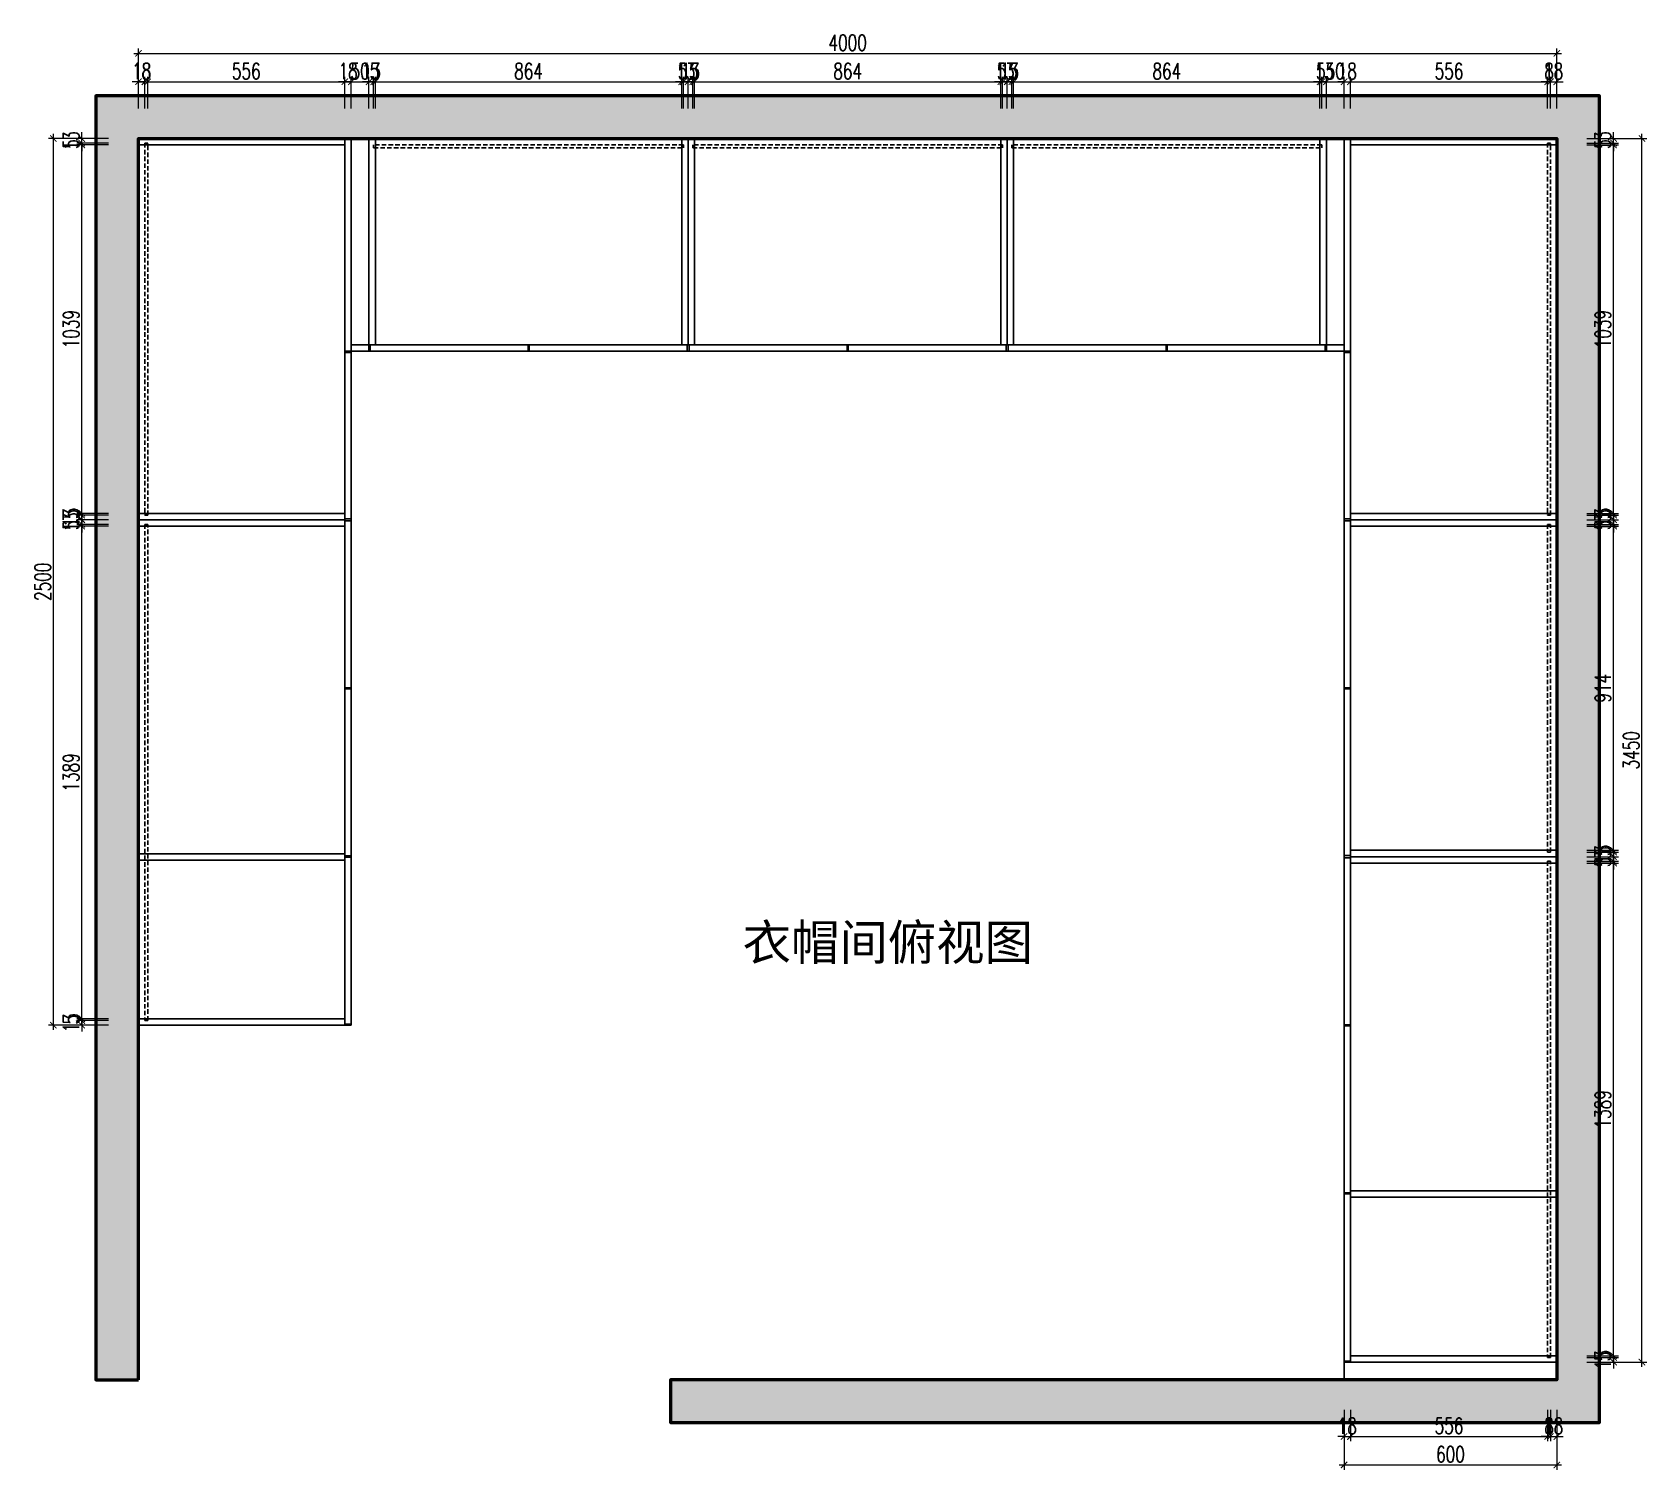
# Model space of a CAD drawing. Header units: millimetres. Extents: x 42182 to 46736, y -28704 to -24650.
import ezdxf

# ---------------------------------------------------------------- set-up
doc = ezdxf.new("R2010")
doc.units = ezdxf.units.MM
doc.header["$LTSCALE"] = 2
doc.linetypes.add('HIDDEN', pattern=[9.525, 6.35, -3.175])
for name, color, linetype in [('0-标注', 7, 'Continuous'), ('Layer_CabinetDashed', 8, 'HIDDEN'), ('Layer_Structure', 7, 'Continuous'), ('分区线', 6, 'Continuous'), ('墙体填充', 8, 'Continuous'), ('文字', 255, 'Continuous'), ('柜体', 7, 'Continuous'), ('柜体结构', 7, 'Continuous'), ('门板图层', 1, 'Continuous')]:
    doc.layers.add(name, color=color, linetype=linetype)
doc.layers.add('墙体', color=3, linetype='Continuous', lineweight=53)
doc.styles.add('DIMTEXT', font='simplex.shx', dxfattribs={"width": 0.7, "bigfont": 'gbcbig.shx'})
doc.styles.get("Standard").update_dxf_attribs({"font": 'arial.ttf'})
doc.dimstyles.new('雷神标注', dxfattribs={"dimscale": 15, "dimtxt": 3, "dimasz": 1.2, "dimexe": 0.9, "dimexo": 1, "dimgap": 0.5, "dimtad": 1, "dimdec": 0, "dimzin": 13, "dimdsep": 46, "dimtxsty": 'DIMTEXT', "dimblk1": 'ARCHTICK', "dimblk2": 'ARCHTICK', "dimsah": 1, "dimcen": 2, "dimdle": 0.9, "dimclrd": 1, "dimclre": 1, "dimclrt": 1, "dimadec": 1, "dimazin": 0, "dimtfac": 1, "dimtdec": 0, "dimtix": 1, "dimtmove": 1, "dimatfit": 3, "dimfxl": 5, "dimfxlon": 1, "dimtolj": 1, "dimtzin": 13, "dimlwd": 5, "dimlwe": 5, "dimarcsym": 0})

msp = doc.modelspace()

# ---------------------------------------------------------------- texts
at = {"layer": '文字', "color": 2, "insert": (44186, -27166.5), "char_height": 100, "width": 1100, "attachment_point": 1}
msp.add_mtext('衣帽间俯视图', dxfattribs=at)

# ---------------------------------------------------------------- blocks, each defined once
blk = doc.blocks.new('_ARCHTICK')
at = {"color": 0, "linetype": 'ByBlock', "const_width": 0.15}
blk.add_lwpolyline([(-0.5, -0.5), (0.5, 0.5)], dxfattribs=at)
blk = doc.blocks.new('*D1')
at = {"layer": '0-标注', "color": 1, "lineweight": 5, "transparency": 16777216}
for p, q in [((45882, -28535), (45882, -28623.5)), ((45900, -28535), (45900, -28623.5)), ((45882, -28610), (45864, -28610)), ((45882, -28610), (45900, -28610)), ((45900, -28610), (45918, -28610))]:
    blk.add_line(p, q, dxfattribs=at)
at = {"layer": 'Defpoints', "color": 0, "transparency": 16777216}
for p in [(45882, -28450), (45900, -28450), (45900, -28610)]:
    blk.add_point(p, dxfattribs=at)
at = {"layer": '0-标注', "color": 1, "lineweight": 5, "transparency": 16777216, "xscale": 17.99999999999999, "yscale": 17.99999999999999, "zscale": 17.99999999999999}
blk.add_blockref('_ARCHTICK', (45882, -28610), dxfattribs=at)
at = {"layer": '0-标注', "color": 1, "lineweight": 5, "transparency": 16777216, "xscale": 17.99999999999999, "yscale": 17.99999999999999, "zscale": 17.99999999999999, "rotation": 180}
blk.add_blockref('_ARCHTICK', (45900, -28610), dxfattribs=at)
at = {"layer": '0-标注', "color": 1, "transparency": 16777216, "insert": (45891, -28580), "char_height": 45, "attachment_point": 5, "style": 'DIMTEXT'}
blk.add_mtext('\\A1;18', dxfattribs=at)
blk = doc.blocks.new('*D2')
at = {"layer": '0-标注', "color": 1, "lineweight": 5, "transparency": 16777216}
for p, q in [((45900, -28535), (45900, -28623.5)), ((46456, -28535), (46456, -28623.5)), ((45886.5, -28610), (46469.5, -28610))]:
    blk.add_line(p, q, dxfattribs=at)
at = {"layer": 'Defpoints', "color": 0, "transparency": 16777216}
for p in [(45900, -28450), (46456, -28450), (46456, -28610)]:
    blk.add_point(p, dxfattribs=at)
at = {"layer": '0-标注', "color": 1, "lineweight": 5, "transparency": 16777216, "xscale": 17.99999999999999, "yscale": 17.99999999999999, "zscale": 17.99999999999999, "rotation": 180}
blk.add_blockref('_ARCHTICK', (45900, -28610), dxfattribs=at)
at = {"layer": '0-标注', "color": 1, "lineweight": 5, "transparency": 16777216, "xscale": 17.99999999999999, "yscale": 17.99999999999999, "zscale": 17.99999999999999}
blk.add_blockref('_ARCHTICK', (46456, -28610), dxfattribs=at)
at = {"layer": '0-标注', "color": 1, "transparency": 16777216, "insert": (46178, -28580), "char_height": 45, "attachment_point": 5, "style": 'DIMTEXT'}
blk.add_mtext('\\A1;556', dxfattribs=at)
blk = doc.blocks.new('*D3')
at = {"layer": '0-标注', "color": 1, "lineweight": 5, "transparency": 16777216}
for p, q in [((46456, -28535), (46456, -28623.5)), ((46464, -28535), (46464, -28623.5)), ((46456, -28610), (46438, -28610)), ((46456, -28610), (46464, -28610)), ((46464, -28610), (46482, -28610))]:
    blk.add_line(p, q, dxfattribs=at)
at = {"layer": 'Defpoints', "color": 0, "transparency": 16777216}
for p in [(46456, -28450), (46464, -28450), (46464, -28610)]:
    blk.add_point(p, dxfattribs=at)
at = {"layer": '0-标注', "color": 1, "lineweight": 5, "transparency": 16777216, "xscale": 17.99999999999999, "yscale": 17.99999999999999, "zscale": 17.99999999999999}
blk.add_blockref('_ARCHTICK', (46456, -28610), dxfattribs=at)
at = {"layer": '0-标注', "color": 1, "lineweight": 5, "transparency": 16777216, "xscale": 17.99999999999999, "yscale": 17.99999999999999, "zscale": 17.99999999999999, "rotation": 180}
blk.add_blockref('_ARCHTICK', (46464, -28610), dxfattribs=at)
at = {"layer": '0-标注', "color": 1, "transparency": 16777216, "insert": (46460, -28580), "char_height": 45, "attachment_point": 5, "style": 'DIMTEXT'}
blk.add_mtext('\\A1;8', dxfattribs=at)
blk = doc.blocks.new('*D4')
at = {"layer": '0-标注', "color": 1, "lineweight": 5, "transparency": 16777216}
for p, q in [((46464, -28535), (46464, -28623.5)), ((46482, -28535), (46482, -28623.5)), ((46464, -28610), (46446, -28610)), ((46464, -28610), (46482, -28610)), ((46482, -28610), (46500, -28610))]:
    blk.add_line(p, q, dxfattribs=at)
at = {"layer": 'Defpoints', "color": 0, "transparency": 16777216}
for p in [(46464, -28450), (46482, -28450), (46482, -28610)]:
    blk.add_point(p, dxfattribs=at)
at = {"layer": '0-标注', "color": 1, "lineweight": 5, "transparency": 16777216, "xscale": 17.99999999999999, "yscale": 17.99999999999999, "zscale": 17.99999999999999}
blk.add_blockref('_ARCHTICK', (46464, -28610), dxfattribs=at)
at = {"layer": '0-标注', "color": 1, "lineweight": 5, "transparency": 16777216, "xscale": 17.99999999999999, "yscale": 17.99999999999999, "zscale": 17.99999999999999, "rotation": 180}
blk.add_blockref('_ARCHTICK', (46482, -28610), dxfattribs=at)
at = {"layer": '0-标注', "color": 1, "transparency": 16777216, "insert": (46473, -28580), "char_height": 45, "attachment_point": 5, "style": 'DIMTEXT'}
blk.add_mtext('\\A1;18', dxfattribs=at)
blk = doc.blocks.new('*D5')
at = {"layer": '0-标注', "color": 1, "lineweight": 5, "transparency": 16777216}
for p, q in [((45882, -28615), (45882, -28703.5)), ((46482, -28615), (46482, -28703.5)), ((45868.5, -28690), (46495.5, -28690))]:
    blk.add_line(p, q, dxfattribs=at)
at = {"layer": 'Defpoints', "color": 0, "transparency": 16777216}
for p in [(45882, -28450), (46482, -28450), (46482, -28690)]:
    blk.add_point(p, dxfattribs=at)
at = {"layer": '0-标注', "color": 1, "lineweight": 5, "transparency": 16777216, "xscale": 17.99999999999999, "yscale": 17.99999999999999, "zscale": 17.99999999999999, "rotation": 180}
blk.add_blockref('_ARCHTICK', (45882, -28690), dxfattribs=at)
at = {"layer": '0-标注', "color": 1, "lineweight": 5, "transparency": 16777216, "xscale": 17.99999999999999, "yscale": 17.99999999999999, "zscale": 17.99999999999999}
blk.add_blockref('_ARCHTICK', (46482, -28690), dxfattribs=at)
at = {"layer": '0-标注', "color": 1, "transparency": 16777216, "insert": (46182, -28660), "char_height": 45, "attachment_point": 5, "style": 'DIMTEXT'}
blk.add_mtext('\\A1;600', dxfattribs=at)
blk = doc.blocks.new('*D6')
at = {"layer": '0-标注', "color": 1, "lineweight": 5, "transparency": 16777216}
for p, q in [((42397, -27437), (42308.5, -27437)), ((42397, -27450), (42308.5, -27450)), ((42322, -27437), (42322, -27419)), ((42322, -27450), (42322, -27437)), ((42322, -27450), (42322, -27468))]:
    blk.add_line(p, q, dxfattribs=at)
at = {"layer": 'Defpoints', "color": 0, "transparency": 16777216}
for p in [(42322, -27437), (42482, -27437), (42482, -27450)]:
    blk.add_point(p, dxfattribs=at)
at = {"layer": '0-标注', "color": 1, "lineweight": 5, "transparency": 16777216, "xscale": 17.99999999999999, "yscale": 17.99999999999999, "zscale": 17.99999999999999}
for p, rotation in [((42322, -27437), 270), ((42322, -27450), 90)]:
    blk.add_blockref('_ARCHTICK', p, dxfattribs=dict(at, rotation=rotation))
at = {"layer": '0-标注', "color": 1, "transparency": 16777216, "insert": (42292, -27443.5), "char_height": 45, "attachment_point": 5, "rotation": 90, "style": 'DIMTEXT'}
blk.add_mtext('\\A1;13', dxfattribs=at)
blk = doc.blocks.new('*D7')
at = {"layer": '0-标注', "color": 1, "lineweight": 5, "transparency": 16777216}
for p, q in [((42397, -27432), (42308.5, -27432)), ((42397, -27437), (42308.5, -27437)), ((42322, -27432), (42322, -27414)), ((42322, -27437), (42322, -27432)), ((42322, -27437), (42322, -27455))]:
    blk.add_line(p, q, dxfattribs=at)
at = {"layer": 'Defpoints', "color": 0, "transparency": 16777216}
for p in [(42322, -27432), (42482, -27432), (42482, -27437)]:
    blk.add_point(p, dxfattribs=at)
at = {"layer": '0-标注', "color": 1, "lineweight": 5, "transparency": 16777216, "xscale": 17.99999999999999, "yscale": 17.99999999999999, "zscale": 17.99999999999999}
for p, rotation in [((42322, -27432), 270), ((42322, -27437), 90)]:
    blk.add_blockref('_ARCHTICK', p, dxfattribs=dict(at, rotation=rotation))
at = {"layer": '0-标注', "color": 1, "transparency": 16777216, "insert": (42292, -27434.5), "char_height": 45, "attachment_point": 5, "rotation": 90, "style": 'DIMTEXT'}
blk.add_mtext('\\A1;5', dxfattribs=at)
blk = doc.blocks.new('*D8')
at = {"layer": '0-标注', "color": 1, "lineweight": 5, "transparency": 16777216}
for p, q in [((42397, -26043), (42308.5, -26043)), ((42322, -27445.5), (42322, -26029.5)), ((42397, -27432), (42308.5, -27432))]:
    blk.add_line(p, q, dxfattribs=at)
at = {"layer": 'Defpoints', "color": 0, "transparency": 16777216}
for p in [(42322, -26043), (42482, -26043), (42482, -27432)]:
    blk.add_point(p, dxfattribs=at)
at = {"layer": '0-标注', "color": 1, "lineweight": 5, "transparency": 16777216, "xscale": 17.99999999999999, "yscale": 17.99999999999999, "zscale": 17.99999999999999}
for p, rotation in [((42322, -26043), 90), ((42322, -27432), 270)]:
    blk.add_blockref('_ARCHTICK', p, dxfattribs=dict(at, rotation=rotation))
at = {"layer": '0-标注', "color": 1, "transparency": 16777216, "insert": (42292, -26737.5), "char_height": 45, "attachment_point": 5, "rotation": 90, "style": 'DIMTEXT'}
blk.add_mtext('\\A1;1389', dxfattribs=at)
blk = doc.blocks.new('*D9')
at = {"layer": '0-标注', "color": 1, "lineweight": 5, "transparency": 16777216}
for p, q in [((42397, -26038), (42308.5, -26038)), ((42397, -26043), (42308.5, -26043)), ((42322, -26038), (42322, -26020)), ((42322, -26043), (42322, -26038)), ((42322, -26043), (42322, -26061))]:
    blk.add_line(p, q, dxfattribs=at)
at = {"layer": 'Defpoints', "color": 0, "transparency": 16777216}
for p in [(42322, -26038), (42482, -26038), (42482, -26043)]:
    blk.add_point(p, dxfattribs=at)
at = {"layer": '0-标注', "color": 1, "lineweight": 5, "transparency": 16777216, "xscale": 17.99999999999999, "yscale": 17.99999999999999, "zscale": 17.99999999999999}
for p, rotation in [((42322, -26038), 270), ((42322, -26043), 90)]:
    blk.add_blockref('_ARCHTICK', p, dxfattribs=dict(at, rotation=rotation))
at = {"layer": '0-标注', "color": 1, "transparency": 16777216, "insert": (42292, -26040.5), "char_height": 45, "attachment_point": 5, "rotation": 90, "style": 'DIMTEXT'}
blk.add_mtext('\\A1;5', dxfattribs=at)
blk = doc.blocks.new('*D10')
at = {"layer": '0-标注', "color": 1, "lineweight": 5, "transparency": 16777216}
for p, q in [((42397, -26025), (42308.5, -26025)), ((42397, -26038), (42308.5, -26038)), ((42322, -26025), (42322, -26007)), ((42322, -26038), (42322, -26025)), ((42322, -26038), (42322, -26056))]:
    blk.add_line(p, q, dxfattribs=at)
at = {"layer": 'Defpoints', "color": 0, "transparency": 16777216}
for p in [(42322, -26025), (42482, -26025), (42482, -26038)]:
    blk.add_point(p, dxfattribs=at)
at = {"layer": '0-标注', "color": 1, "lineweight": 5, "transparency": 16777216, "xscale": 17.99999999999999, "yscale": 17.99999999999999, "zscale": 17.99999999999999}
for p, rotation in [((42322, -26025), 270), ((42322, -26038), 90)]:
    blk.add_blockref('_ARCHTICK', p, dxfattribs=dict(at, rotation=rotation))
at = {"layer": '0-标注', "color": 1, "transparency": 16777216, "insert": (42292, -26031.5), "char_height": 45, "attachment_point": 5, "rotation": 90, "style": 'DIMTEXT'}
blk.add_mtext('\\A1;13', dxfattribs=at)
blk = doc.blocks.new('*D11')
at = {"layer": '0-标注', "color": 1, "lineweight": 5, "transparency": 16777216}
for p, q in [((42322, -26012), (42322, -25994)), ((42397, -26012), (42308.5, -26012)), ((42397, -26025), (42308.5, -26025)), ((42322, -26025), (42322, -26012)), ((42322, -26025), (42322, -26043))]:
    blk.add_line(p, q, dxfattribs=at)
at = {"layer": 'Defpoints', "color": 0, "transparency": 16777216}
for p in [(42322, -26012), (42482, -26012), (42482, -26025)]:
    blk.add_point(p, dxfattribs=at)
at = {"layer": '0-标注', "color": 1, "lineweight": 5, "transparency": 16777216, "xscale": 17.99999999999999, "yscale": 17.99999999999999, "zscale": 17.99999999999999}
for p, rotation in [((42322, -26012), 270), ((42322, -26025), 90)]:
    blk.add_blockref('_ARCHTICK', p, dxfattribs=dict(at, rotation=rotation))
at = {"layer": '0-标注', "color": 1, "transparency": 16777216, "insert": (42292, -26018.5), "char_height": 45, "attachment_point": 5, "rotation": 90, "style": 'DIMTEXT'}
blk.add_mtext('\\A1;13', dxfattribs=at)
blk = doc.blocks.new('*D12')
at = {"layer": '0-标注', "color": 1, "lineweight": 5, "transparency": 16777216}
for p, q in [((42322, -26007), (42322, -25989)), ((42397, -26007), (42308.5, -26007)), ((42397, -26012), (42308.5, -26012)), ((42322, -26012), (42322, -26007)), ((42322, -26012), (42322, -26030))]:
    blk.add_line(p, q, dxfattribs=at)
at = {"layer": 'Defpoints', "color": 0, "transparency": 16777216}
for p in [(42322, -26007), (42482, -26007), (42482, -26012)]:
    blk.add_point(p, dxfattribs=at)
at = {"layer": '0-标注', "color": 1, "lineweight": 5, "transparency": 16777216, "xscale": 17.99999999999999, "yscale": 17.99999999999999, "zscale": 17.99999999999999}
for p, rotation in [((42322, -26007), 270), ((42322, -26012), 90)]:
    blk.add_blockref('_ARCHTICK', p, dxfattribs=dict(at, rotation=rotation))
at = {"layer": '0-标注', "color": 1, "transparency": 16777216, "insert": (42292, -26009.5), "char_height": 45, "attachment_point": 5, "rotation": 90, "style": 'DIMTEXT'}
blk.add_mtext('\\A1;5', dxfattribs=at)
blk = doc.blocks.new('*D13')
at = {"layer": '0-标注', "color": 1, "lineweight": 5, "transparency": 16777216}
for p, q in [((42397, -24968), (42308.5, -24968)), ((42322, -26020.5), (42322, -24954.5)), ((42397, -26007), (42308.5, -26007))]:
    blk.add_line(p, q, dxfattribs=at)
at = {"layer": 'Defpoints', "color": 0, "transparency": 16777216}
for p in [(42322, -24968), (42482, -24968), (42482, -26007)]:
    blk.add_point(p, dxfattribs=at)
at = {"layer": '0-标注', "color": 1, "lineweight": 5, "transparency": 16777216, "xscale": 17.99999999999999, "yscale": 17.99999999999999, "zscale": 17.99999999999999}
for p, rotation in [((42322, -24968), 90), ((42322, -26007), 270)]:
    blk.add_blockref('_ARCHTICK', p, dxfattribs=dict(at, rotation=rotation))
at = {"layer": '0-标注', "color": 1, "transparency": 16777216, "insert": (42292, -25487.5), "char_height": 45, "attachment_point": 5, "rotation": 90, "style": 'DIMTEXT'}
blk.add_mtext('\\A1;1039', dxfattribs=at)
blk = doc.blocks.new('*D14')
at = {"layer": '0-标注', "color": 1, "lineweight": 5, "transparency": 16777216}
for p, q in [((42322, -24963), (42322, -24945)), ((42397, -24963), (42308.5, -24963)), ((42397, -24968), (42308.5, -24968)), ((42322, -24968), (42322, -24963)), ((42322, -24968), (42322, -24986))]:
    blk.add_line(p, q, dxfattribs=at)
at = {"layer": 'Defpoints', "color": 0, "transparency": 16777216}
for p in [(42322, -24963), (42482, -24963), (42482, -24968)]:
    blk.add_point(p, dxfattribs=at)
at = {"layer": '0-标注', "color": 1, "lineweight": 5, "transparency": 16777216, "xscale": 17.99999999999999, "yscale": 17.99999999999999, "zscale": 17.99999999999999}
for p, rotation in [((42322, -24963), 270), ((42322, -24968), 90)]:
    blk.add_blockref('_ARCHTICK', p, dxfattribs=dict(at, rotation=rotation))
at = {"layer": '0-标注', "color": 1, "transparency": 16777216, "insert": (42292, -24965.5), "char_height": 45, "attachment_point": 5, "rotation": 90, "style": 'DIMTEXT'}
blk.add_mtext('\\A1;5', dxfattribs=at)
blk = doc.blocks.new('*D15')
at = {"layer": '0-标注', "color": 1, "lineweight": 5, "transparency": 16777216}
for p, q in [((42397, -24950), (42308.5, -24950)), ((42322, -24950), (42322, -24932)), ((42322, -24963), (42322, -24950)), ((42397, -24963), (42308.5, -24963)), ((42322, -24963), (42322, -24981))]:
    blk.add_line(p, q, dxfattribs=at)
at = {"layer": 'Defpoints', "color": 0, "transparency": 16777216}
for p in [(42322, -24950), (42482, -24950), (42482, -24963)]:
    blk.add_point(p, dxfattribs=at)
at = {"layer": '0-标注', "color": 1, "lineweight": 5, "transparency": 16777216, "xscale": 17.99999999999999, "yscale": 17.99999999999999, "zscale": 17.99999999999999}
for p, rotation in [((42322, -24950), 270), ((42322, -24963), 90)]:
    blk.add_blockref('_ARCHTICK', p, dxfattribs=dict(at, rotation=rotation))
at = {"layer": '0-标注', "color": 1, "transparency": 16777216, "insert": (42292, -24956.5), "char_height": 45, "attachment_point": 5, "rotation": 90, "style": 'DIMTEXT'}
blk.add_mtext('\\A1;13', dxfattribs=at)
blk = doc.blocks.new('*D16')
at = {"layer": '0-标注', "color": 1, "lineweight": 5, "transparency": 16777216}
for p, q in [((42317, -24950), (42228.5, -24950)), ((42242, -27463.5), (42242, -24936.5)), ((42317, -27450), (42228.5, -27450))]:
    blk.add_line(p, q, dxfattribs=at)
at = {"layer": 'Defpoints', "color": 0, "transparency": 16777216}
for p in [(42242, -24950), (42482, -24950), (42482, -27450)]:
    blk.add_point(p, dxfattribs=at)
at = {"layer": '0-标注', "color": 1, "lineweight": 5, "transparency": 16777216, "xscale": 17.99999999999999, "yscale": 17.99999999999999, "zscale": 17.99999999999999}
for p, rotation in [((42242, -24950), 90), ((42242, -27450), 270)]:
    blk.add_blockref('_ARCHTICK', p, dxfattribs=dict(at, rotation=rotation))
at = {"layer": '0-标注', "color": 1, "transparency": 16777216, "insert": (42212, -26200), "char_height": 45, "attachment_point": 5, "rotation": 90, "style": 'DIMTEXT'}
blk.add_mtext('\\A1;2500', dxfattribs=at)
blk = doc.blocks.new('*D17')
at = {"layer": '0-标注', "color": 1, "lineweight": 5, "transparency": 16777216}
for p, q in [((42482, -24790), (42464, -24790)), ((42482, -24865), (42482, -24776.5)), ((42482, -24790), (42500, -24790)), ((42500, -24865), (42500, -24776.5)), ((42500, -24790), (42518, -24790))]:
    blk.add_line(p, q, dxfattribs=at)
at = {"layer": 'Defpoints', "color": 0, "transparency": 16777216}
for p in [(42500, -24790), (42482, -24950), (42500, -24950)]:
    blk.add_point(p, dxfattribs=at)
at = {"layer": '0-标注', "color": 1, "lineweight": 5, "transparency": 16777216, "xscale": 17.99999999999999, "yscale": 17.99999999999999, "zscale": 17.99999999999999}
blk.add_blockref('_ARCHTICK', (42482, -24790), dxfattribs=at)
at = {"layer": '0-标注', "color": 1, "lineweight": 5, "transparency": 16777216, "xscale": 17.99999999999999, "yscale": 17.99999999999999, "zscale": 17.99999999999999, "rotation": 180}
blk.add_blockref('_ARCHTICK', (42500, -24790), dxfattribs=at)
at = {"layer": '0-标注', "color": 1, "transparency": 16777216, "insert": (42491, -24760), "char_height": 45, "attachment_point": 5, "style": 'DIMTEXT'}
blk.add_mtext('\\A1;18', dxfattribs=at)
blk = doc.blocks.new('*D18')
at = {"layer": '0-标注', "color": 1, "lineweight": 5, "transparency": 16777216}
for p, q in [((42500, -24790), (42482, -24790)), ((42500, -24865), (42500, -24776.5)), ((42500, -24790), (42508, -24790)), ((42508, -24865), (42508, -24776.5)), ((42508, -24790), (42526, -24790))]:
    blk.add_line(p, q, dxfattribs=at)
at = {"layer": 'Defpoints', "color": 0, "transparency": 16777216}
for p in [(42508, -24790), (42500, -24950), (42508, -24950)]:
    blk.add_point(p, dxfattribs=at)
at = {"layer": '0-标注', "color": 1, "lineweight": 5, "transparency": 16777216, "xscale": 17.99999999999999, "yscale": 17.99999999999999, "zscale": 17.99999999999999}
blk.add_blockref('_ARCHTICK', (42500, -24790), dxfattribs=at)
at = {"layer": '0-标注', "color": 1, "lineweight": 5, "transparency": 16777216, "xscale": 17.99999999999999, "yscale": 17.99999999999999, "zscale": 17.99999999999999, "rotation": 180}
blk.add_blockref('_ARCHTICK', (42508, -24790), dxfattribs=at)
at = {"layer": '0-标注', "color": 1, "transparency": 16777216, "insert": (42504, -24760), "char_height": 45, "attachment_point": 5, "style": 'DIMTEXT'}
blk.add_mtext('\\A1;8', dxfattribs=at)
blk = doc.blocks.new('*D19')
at = {"layer": '0-标注', "color": 1, "lineweight": 5, "transparency": 16777216}
for p, q in [((42494.5, -24790), (43077.5, -24790)), ((42508, -24865), (42508, -24776.5)), ((43064, -24865), (43064, -24776.5))]:
    blk.add_line(p, q, dxfattribs=at)
at = {"layer": 'Defpoints', "color": 0, "transparency": 16777216}
for p in [(43064, -24790), (42508, -24950), (43064, -24950)]:
    blk.add_point(p, dxfattribs=at)
at = {"layer": '0-标注', "color": 1, "lineweight": 5, "transparency": 16777216, "xscale": 17.99999999999999, "yscale": 17.99999999999999, "zscale": 17.99999999999999, "rotation": 180}
blk.add_blockref('_ARCHTICK', (42508, -24790), dxfattribs=at)
at = {"layer": '0-标注', "color": 1, "lineweight": 5, "transparency": 16777216, "xscale": 17.99999999999999, "yscale": 17.99999999999999, "zscale": 17.99999999999999}
blk.add_blockref('_ARCHTICK', (43064, -24790), dxfattribs=at)
at = {"layer": '0-标注', "color": 1, "transparency": 16777216, "insert": (42786, -24760), "char_height": 45, "attachment_point": 5, "style": 'DIMTEXT'}
blk.add_mtext('\\A1;556', dxfattribs=at)
blk = doc.blocks.new('*D20')
at = {"layer": '0-标注', "color": 1, "lineweight": 5, "transparency": 16777216}
for p, q in [((43064, -24790), (43046, -24790)), ((43064, -24865), (43064, -24776.5)), ((43064, -24790), (43082, -24790)), ((43082, -24865), (43082, -24776.5)), ((43082, -24790), (43100, -24790))]:
    blk.add_line(p, q, dxfattribs=at)
at = {"layer": 'Defpoints', "color": 0, "transparency": 16777216}
for p in [(43082, -24790), (43064, -24950), (43082, -24950)]:
    blk.add_point(p, dxfattribs=at)
at = {"layer": '0-标注', "color": 1, "lineweight": 5, "transparency": 16777216, "xscale": 17.99999999999999, "yscale": 17.99999999999999, "zscale": 17.99999999999999}
blk.add_blockref('_ARCHTICK', (43064, -24790), dxfattribs=at)
at = {"layer": '0-标注', "color": 1, "lineweight": 5, "transparency": 16777216, "xscale": 17.99999999999999, "yscale": 17.99999999999999, "zscale": 17.99999999999999, "rotation": 180}
blk.add_blockref('_ARCHTICK', (43082, -24790), dxfattribs=at)
at = {"layer": '0-标注', "color": 1, "transparency": 16777216, "insert": (43073, -24760), "char_height": 45, "attachment_point": 5, "style": 'DIMTEXT'}
blk.add_mtext('\\A1;18', dxfattribs=at)
blk = doc.blocks.new('*D21')
at = {"layer": '0-标注', "color": 1, "lineweight": 5, "transparency": 16777216}
for p, q in [((43082, -24790), (43064, -24790)), ((43082, -24865), (43082, -24776.5)), ((43082, -24790), (43132, -24790)), ((43132, -24865), (43132, -24776.5)), ((43132, -24790), (43150, -24790))]:
    blk.add_line(p, q, dxfattribs=at)
at = {"layer": 'Defpoints', "color": 0, "transparency": 16777216}
for p in [(43132, -24790), (43082, -24950), (43132, -24950)]:
    blk.add_point(p, dxfattribs=at)
at = {"layer": '0-标注', "color": 1, "lineweight": 5, "transparency": 16777216, "xscale": 17.99999999999999, "yscale": 17.99999999999999, "zscale": 17.99999999999999}
blk.add_blockref('_ARCHTICK', (43082, -24790), dxfattribs=at)
at = {"layer": '0-标注', "color": 1, "lineweight": 5, "transparency": 16777216, "xscale": 17.99999999999999, "yscale": 17.99999999999999, "zscale": 17.99999999999999, "rotation": 180}
blk.add_blockref('_ARCHTICK', (43132, -24790), dxfattribs=at)
at = {"layer": '0-标注', "color": 1, "transparency": 16777216, "insert": (43107, -24760), "char_height": 45, "attachment_point": 5, "style": 'DIMTEXT'}
blk.add_mtext('\\A1;50', dxfattribs=at)
blk = doc.blocks.new('*D22')
at = {"layer": '0-标注', "color": 1, "lineweight": 5, "transparency": 16777216}
for p, q in [((43132, -24790), (43114, -24790)), ((43132, -24865), (43132, -24776.5)), ((43132, -24790), (43145, -24790)), ((43145, -24865), (43145, -24776.5)), ((43145, -24790), (43163, -24790))]:
    blk.add_line(p, q, dxfattribs=at)
at = {"layer": 'Defpoints', "color": 0, "transparency": 16777216}
for p in [(43145, -24790), (43132, -24950), (43145, -24950)]:
    blk.add_point(p, dxfattribs=at)
at = {"layer": '0-标注', "color": 1, "lineweight": 5, "transparency": 16777216, "xscale": 17.99999999999999, "yscale": 17.99999999999999, "zscale": 17.99999999999999}
blk.add_blockref('_ARCHTICK', (43132, -24790), dxfattribs=at)
at = {"layer": '0-标注', "color": 1, "lineweight": 5, "transparency": 16777216, "xscale": 17.99999999999999, "yscale": 17.99999999999999, "zscale": 17.99999999999999, "rotation": 180}
blk.add_blockref('_ARCHTICK', (43145, -24790), dxfattribs=at)
at = {"layer": '0-标注', "color": 1, "transparency": 16777216, "insert": (43138.5, -24760), "char_height": 45, "attachment_point": 5, "style": 'DIMTEXT'}
blk.add_mtext('\\A1;13', dxfattribs=at)
blk = doc.blocks.new('*D23')
at = {"layer": '0-标注', "color": 1, "lineweight": 5, "transparency": 16777216}
for p, q in [((43145, -24790), (43127, -24790)), ((43145, -24865), (43145, -24776.5)), ((43145, -24790), (43150, -24790)), ((43150, -24865), (43150, -24776.5)), ((43150, -24790), (43168, -24790))]:
    blk.add_line(p, q, dxfattribs=at)
at = {"layer": 'Defpoints', "color": 0, "transparency": 16777216}
for p in [(43150, -24790), (43145, -24950), (43150, -24950)]:
    blk.add_point(p, dxfattribs=at)
at = {"layer": '0-标注', "color": 1, "lineweight": 5, "transparency": 16777216, "xscale": 17.99999999999999, "yscale": 17.99999999999999, "zscale": 17.99999999999999}
blk.add_blockref('_ARCHTICK', (43145, -24790), dxfattribs=at)
at = {"layer": '0-标注', "color": 1, "lineweight": 5, "transparency": 16777216, "xscale": 17.99999999999999, "yscale": 17.99999999999999, "zscale": 17.99999999999999, "rotation": 180}
blk.add_blockref('_ARCHTICK', (43150, -24790), dxfattribs=at)
at = {"layer": '0-标注', "color": 1, "transparency": 16777216, "insert": (43147.5, -24760), "char_height": 45, "attachment_point": 5, "style": 'DIMTEXT'}
blk.add_mtext('\\A1;5', dxfattribs=at)
blk = doc.blocks.new('*D24')
at = {"layer": '0-标注', "color": 1, "lineweight": 5, "transparency": 16777216}
for p, q in [((43136.5, -24790), (44027.5, -24790)), ((43150, -24865), (43150, -24776.5)), ((44014, -24865), (44014, -24776.5))]:
    blk.add_line(p, q, dxfattribs=at)
at = {"layer": 'Defpoints', "color": 0, "transparency": 16777216}
for p in [(44014, -24790), (43150, -24950), (44014, -24950)]:
    blk.add_point(p, dxfattribs=at)
at = {"layer": '0-标注', "color": 1, "lineweight": 5, "transparency": 16777216, "xscale": 17.99999999999999, "yscale": 17.99999999999999, "zscale": 17.99999999999999, "rotation": 180}
blk.add_blockref('_ARCHTICK', (43150, -24790), dxfattribs=at)
at = {"layer": '0-标注', "color": 1, "lineweight": 5, "transparency": 16777216, "xscale": 17.99999999999999, "yscale": 17.99999999999999, "zscale": 17.99999999999999}
blk.add_blockref('_ARCHTICK', (44014, -24790), dxfattribs=at)
at = {"layer": '0-标注', "color": 1, "transparency": 16777216, "insert": (43582, -24760), "char_height": 45, "attachment_point": 5, "style": 'DIMTEXT'}
blk.add_mtext('\\A1;864', dxfattribs=at)
blk = doc.blocks.new('*D25')
at = {"layer": '0-标注', "color": 1, "lineweight": 5, "transparency": 16777216}
for p, q in [((44014, -24790), (43996, -24790)), ((44014, -24865), (44014, -24776.5)), ((44014, -24790), (44019, -24790)), ((44019, -24865), (44019, -24776.5)), ((44019, -24790), (44037, -24790))]:
    blk.add_line(p, q, dxfattribs=at)
at = {"layer": 'Defpoints', "color": 0, "transparency": 16777216}
for p in [(44019, -24790), (44014, -24950), (44019, -24950)]:
    blk.add_point(p, dxfattribs=at)
at = {"layer": '0-标注', "color": 1, "lineweight": 5, "transparency": 16777216, "xscale": 17.99999999999999, "yscale": 17.99999999999999, "zscale": 17.99999999999999}
blk.add_blockref('_ARCHTICK', (44014, -24790), dxfattribs=at)
at = {"layer": '0-标注', "color": 1, "lineweight": 5, "transparency": 16777216, "xscale": 17.99999999999999, "yscale": 17.99999999999999, "zscale": 17.99999999999999, "rotation": 180}
blk.add_blockref('_ARCHTICK', (44019, -24790), dxfattribs=at)
at = {"layer": '0-标注', "color": 1, "transparency": 16777216, "insert": (44016.5, -24760), "char_height": 45, "attachment_point": 5, "style": 'DIMTEXT'}
blk.add_mtext('\\A1;5', dxfattribs=at)
blk = doc.blocks.new('*D26')
at = {"layer": '0-标注', "color": 1, "lineweight": 5, "transparency": 16777216}
for p, q in [((44019, -24790), (44001, -24790)), ((44019, -24865), (44019, -24776.5)), ((44019, -24790), (44032, -24790)), ((44032, -24865), (44032, -24776.5)), ((44032, -24790), (44050, -24790))]:
    blk.add_line(p, q, dxfattribs=at)
at = {"layer": 'Defpoints', "color": 0, "transparency": 16777216}
for p in [(44032, -24790), (44019, -24950), (44032, -24950)]:
    blk.add_point(p, dxfattribs=at)
at = {"layer": '0-标注', "color": 1, "lineweight": 5, "transparency": 16777216, "xscale": 17.99999999999999, "yscale": 17.99999999999999, "zscale": 17.99999999999999}
blk.add_blockref('_ARCHTICK', (44019, -24790), dxfattribs=at)
at = {"layer": '0-标注', "color": 1, "lineweight": 5, "transparency": 16777216, "xscale": 17.99999999999999, "yscale": 17.99999999999999, "zscale": 17.99999999999999, "rotation": 180}
blk.add_blockref('_ARCHTICK', (44032, -24790), dxfattribs=at)
at = {"layer": '0-标注', "color": 1, "transparency": 16777216, "insert": (44025.5, -24760), "char_height": 45, "attachment_point": 5, "style": 'DIMTEXT'}
blk.add_mtext('\\A1;13', dxfattribs=at)
blk = doc.blocks.new('*D27')
at = {"layer": '0-标注', "color": 1, "lineweight": 5, "transparency": 16777216}
for p, q in [((44032, -24790), (44014, -24790)), ((44032, -24865), (44032, -24776.5)), ((44032, -24790), (44045, -24790)), ((44045, -24865), (44045, -24776.5)), ((44045, -24790), (44063, -24790))]:
    blk.add_line(p, q, dxfattribs=at)
at = {"layer": 'Defpoints', "color": 0, "transparency": 16777216}
for p in [(44045, -24790), (44032, -24950), (44045, -24950)]:
    blk.add_point(p, dxfattribs=at)
at = {"layer": '0-标注', "color": 1, "lineweight": 5, "transparency": 16777216, "xscale": 17.99999999999999, "yscale": 17.99999999999999, "zscale": 17.99999999999999}
blk.add_blockref('_ARCHTICK', (44032, -24790), dxfattribs=at)
at = {"layer": '0-标注', "color": 1, "lineweight": 5, "transparency": 16777216, "xscale": 17.99999999999999, "yscale": 17.99999999999999, "zscale": 17.99999999999999, "rotation": 180}
blk.add_blockref('_ARCHTICK', (44045, -24790), dxfattribs=at)
at = {"layer": '0-标注', "color": 1, "transparency": 16777216, "insert": (44038.5, -24760), "char_height": 45, "attachment_point": 5, "style": 'DIMTEXT'}
blk.add_mtext('\\A1;13', dxfattribs=at)
blk = doc.blocks.new('*D28')
at = {"layer": '0-标注', "color": 1, "lineweight": 5, "transparency": 16777216}
for p, q in [((44045, -24790), (44027, -24790)), ((44045, -24865), (44045, -24776.5)), ((44045, -24790), (44050, -24790)), ((44050, -24865), (44050, -24776.5)), ((44050, -24790), (44068, -24790))]:
    blk.add_line(p, q, dxfattribs=at)
at = {"layer": 'Defpoints', "color": 0, "transparency": 16777216}
for p in [(44050, -24790), (44045, -24950), (44050, -24950)]:
    blk.add_point(p, dxfattribs=at)
at = {"layer": '0-标注', "color": 1, "lineweight": 5, "transparency": 16777216, "xscale": 17.99999999999999, "yscale": 17.99999999999999, "zscale": 17.99999999999999}
blk.add_blockref('_ARCHTICK', (44045, -24790), dxfattribs=at)
at = {"layer": '0-标注', "color": 1, "lineweight": 5, "transparency": 16777216, "xscale": 17.99999999999999, "yscale": 17.99999999999999, "zscale": 17.99999999999999, "rotation": 180}
blk.add_blockref('_ARCHTICK', (44050, -24790), dxfattribs=at)
at = {"layer": '0-标注', "color": 1, "transparency": 16777216, "insert": (44047.5, -24760), "char_height": 45, "attachment_point": 5, "style": 'DIMTEXT'}
blk.add_mtext('\\A1;5', dxfattribs=at)
blk = doc.blocks.new('*D29')
at = {"layer": '0-标注', "color": 1, "lineweight": 5, "transparency": 16777216}
for p, q in [((44036.5, -24790), (44927.5, -24790)), ((44050, -24865), (44050, -24776.5)), ((44914, -24865), (44914, -24776.5))]:
    blk.add_line(p, q, dxfattribs=at)
at = {"layer": 'Defpoints', "color": 0, "transparency": 16777216}
for p in [(44914, -24790), (44050, -24950), (44914, -24950)]:
    blk.add_point(p, dxfattribs=at)
at = {"layer": '0-标注', "color": 1, "lineweight": 5, "transparency": 16777216, "xscale": 17.99999999999999, "yscale": 17.99999999999999, "zscale": 17.99999999999999, "rotation": 180}
blk.add_blockref('_ARCHTICK', (44050, -24790), dxfattribs=at)
at = {"layer": '0-标注', "color": 1, "lineweight": 5, "transparency": 16777216, "xscale": 17.99999999999999, "yscale": 17.99999999999999, "zscale": 17.99999999999999}
blk.add_blockref('_ARCHTICK', (44914, -24790), dxfattribs=at)
at = {"layer": '0-标注', "color": 1, "transparency": 16777216, "insert": (44482, -24760), "char_height": 45, "attachment_point": 5, "style": 'DIMTEXT'}
blk.add_mtext('\\A1;864', dxfattribs=at)
blk = doc.blocks.new('*D30')
at = {"layer": '0-标注', "color": 1, "lineweight": 5, "transparency": 16777216}
for p, q in [((44914, -24790), (44896, -24790)), ((44914, -24865), (44914, -24776.5)), ((44914, -24790), (44919, -24790)), ((44919, -24865), (44919, -24776.5)), ((44919, -24790), (44937, -24790))]:
    blk.add_line(p, q, dxfattribs=at)
at = {"layer": 'Defpoints', "color": 0, "transparency": 16777216}
for p in [(44919, -24790), (44914, -24950), (44919, -24950)]:
    blk.add_point(p, dxfattribs=at)
at = {"layer": '0-标注', "color": 1, "lineweight": 5, "transparency": 16777216, "xscale": 17.99999999999999, "yscale": 17.99999999999999, "zscale": 17.99999999999999}
blk.add_blockref('_ARCHTICK', (44914, -24790), dxfattribs=at)
at = {"layer": '0-标注', "color": 1, "lineweight": 5, "transparency": 16777216, "xscale": 17.99999999999999, "yscale": 17.99999999999999, "zscale": 17.99999999999999, "rotation": 180}
blk.add_blockref('_ARCHTICK', (44919, -24790), dxfattribs=at)
at = {"layer": '0-标注', "color": 1, "transparency": 16777216, "insert": (44916.5, -24760), "char_height": 45, "attachment_point": 5, "style": 'DIMTEXT'}
blk.add_mtext('\\A1;5', dxfattribs=at)
blk = doc.blocks.new('*D31')
at = {"layer": '0-标注', "color": 1, "lineweight": 5, "transparency": 16777216}
for p, q in [((44919, -24790), (44901, -24790)), ((44919, -24865), (44919, -24776.5)), ((44919, -24790), (44932, -24790)), ((44932, -24865), (44932, -24776.5)), ((44932, -24790), (44950, -24790))]:
    blk.add_line(p, q, dxfattribs=at)
at = {"layer": 'Defpoints', "color": 0, "transparency": 16777216}
for p in [(44932, -24790), (44919, -24950), (44932, -24950)]:
    blk.add_point(p, dxfattribs=at)
at = {"layer": '0-标注', "color": 1, "lineweight": 5, "transparency": 16777216, "xscale": 17.99999999999999, "yscale": 17.99999999999999, "zscale": 17.99999999999999}
blk.add_blockref('_ARCHTICK', (44919, -24790), dxfattribs=at)
at = {"layer": '0-标注', "color": 1, "lineweight": 5, "transparency": 16777216, "xscale": 17.99999999999999, "yscale": 17.99999999999999, "zscale": 17.99999999999999, "rotation": 180}
blk.add_blockref('_ARCHTICK', (44932, -24790), dxfattribs=at)
at = {"layer": '0-标注', "color": 1, "transparency": 16777216, "insert": (44925.5, -24760), "char_height": 45, "attachment_point": 5, "style": 'DIMTEXT'}
blk.add_mtext('\\A1;13', dxfattribs=at)
blk = doc.blocks.new('*D32')
at = {"layer": '0-标注', "color": 1, "lineweight": 5, "transparency": 16777216}
for p, q in [((44932, -24790), (44914, -24790)), ((44932, -24865), (44932, -24776.5)), ((44932, -24790), (44945, -24790)), ((44945, -24865), (44945, -24776.5)), ((44945, -24790), (44963, -24790))]:
    blk.add_line(p, q, dxfattribs=at)
at = {"layer": 'Defpoints', "color": 0, "transparency": 16777216}
for p in [(44945, -24790), (44932, -24950), (44945, -24950)]:
    blk.add_point(p, dxfattribs=at)
at = {"layer": '0-标注', "color": 1, "lineweight": 5, "transparency": 16777216, "xscale": 17.99999999999999, "yscale": 17.99999999999999, "zscale": 17.99999999999999}
blk.add_blockref('_ARCHTICK', (44932, -24790), dxfattribs=at)
at = {"layer": '0-标注', "color": 1, "lineweight": 5, "transparency": 16777216, "xscale": 17.99999999999999, "yscale": 17.99999999999999, "zscale": 17.99999999999999, "rotation": 180}
blk.add_blockref('_ARCHTICK', (44945, -24790), dxfattribs=at)
at = {"layer": '0-标注', "color": 1, "transparency": 16777216, "insert": (44938.5, -24760), "char_height": 45, "attachment_point": 5, "style": 'DIMTEXT'}
blk.add_mtext('\\A1;13', dxfattribs=at)
blk = doc.blocks.new('*D33')
at = {"layer": '0-标注', "color": 1, "lineweight": 5, "transparency": 16777216}
for p, q in [((44945, -24790), (44927, -24790)), ((44945, -24865), (44945, -24776.5)), ((44945, -24790), (44950, -24790)), ((44950, -24865), (44950, -24776.5)), ((44950, -24790), (44968, -24790))]:
    blk.add_line(p, q, dxfattribs=at)
at = {"layer": 'Defpoints', "color": 0, "transparency": 16777216}
for p in [(44950, -24790), (44945, -24950), (44950, -24950)]:
    blk.add_point(p, dxfattribs=at)
at = {"layer": '0-标注', "color": 1, "lineweight": 5, "transparency": 16777216, "xscale": 17.99999999999999, "yscale": 17.99999999999999, "zscale": 17.99999999999999}
blk.add_blockref('_ARCHTICK', (44945, -24790), dxfattribs=at)
at = {"layer": '0-标注', "color": 1, "lineweight": 5, "transparency": 16777216, "xscale": 17.99999999999999, "yscale": 17.99999999999999, "zscale": 17.99999999999999, "rotation": 180}
blk.add_blockref('_ARCHTICK', (44950, -24790), dxfattribs=at)
at = {"layer": '0-标注', "color": 1, "transparency": 16777216, "insert": (44947.5, -24760), "char_height": 45, "attachment_point": 5, "style": 'DIMTEXT'}
blk.add_mtext('\\A1;5', dxfattribs=at)
blk = doc.blocks.new('*D34')
at = {"layer": '0-标注', "color": 1, "lineweight": 5, "transparency": 16777216}
for p, q in [((44936.5, -24790), (45827.5, -24790)), ((44950, -24865), (44950, -24776.5)), ((45814, -24865), (45814, -24776.5))]:
    blk.add_line(p, q, dxfattribs=at)
at = {"layer": 'Defpoints', "color": 0, "transparency": 16777216}
for p in [(45814, -24790), (44950, -24950), (45814, -24950)]:
    blk.add_point(p, dxfattribs=at)
at = {"layer": '0-标注', "color": 1, "lineweight": 5, "transparency": 16777216, "xscale": 17.99999999999999, "yscale": 17.99999999999999, "zscale": 17.99999999999999, "rotation": 180}
blk.add_blockref('_ARCHTICK', (44950, -24790), dxfattribs=at)
at = {"layer": '0-标注', "color": 1, "lineweight": 5, "transparency": 16777216, "xscale": 17.99999999999999, "yscale": 17.99999999999999, "zscale": 17.99999999999999}
blk.add_blockref('_ARCHTICK', (45814, -24790), dxfattribs=at)
at = {"layer": '0-标注', "color": 1, "transparency": 16777216, "insert": (45382, -24760), "char_height": 45, "attachment_point": 5, "style": 'DIMTEXT'}
blk.add_mtext('\\A1;864', dxfattribs=at)
blk = doc.blocks.new('*D35')
at = {"layer": '0-标注', "color": 1, "lineweight": 5, "transparency": 16777216}
for p, q in [((45814, -24790), (45796, -24790)), ((45814, -24865), (45814, -24776.5)), ((45814, -24790), (45819, -24790)), ((45819, -24865), (45819, -24776.5)), ((45819, -24790), (45837, -24790))]:
    blk.add_line(p, q, dxfattribs=at)
at = {"layer": 'Defpoints', "color": 0, "transparency": 16777216}
for p in [(45819, -24790), (45814, -24950), (45819, -24950)]:
    blk.add_point(p, dxfattribs=at)
at = {"layer": '0-标注', "color": 1, "lineweight": 5, "transparency": 16777216, "xscale": 17.99999999999999, "yscale": 17.99999999999999, "zscale": 17.99999999999999}
blk.add_blockref('_ARCHTICK', (45814, -24790), dxfattribs=at)
at = {"layer": '0-标注', "color": 1, "lineweight": 5, "transparency": 16777216, "xscale": 17.99999999999999, "yscale": 17.99999999999999, "zscale": 17.99999999999999, "rotation": 180}
blk.add_blockref('_ARCHTICK', (45819, -24790), dxfattribs=at)
at = {"layer": '0-标注', "color": 1, "transparency": 16777216, "insert": (45816.5, -24760), "char_height": 45, "attachment_point": 5, "style": 'DIMTEXT'}
blk.add_mtext('\\A1;5', dxfattribs=at)
blk = doc.blocks.new('*D36')
at = {"layer": '0-标注', "color": 1, "lineweight": 5, "transparency": 16777216}
for p, q in [((45819, -24790), (45801, -24790)), ((45819, -24865), (45819, -24776.5)), ((45819, -24790), (45832, -24790)), ((45832, -24865), (45832, -24776.5)), ((45832, -24790), (45850, -24790))]:
    blk.add_line(p, q, dxfattribs=at)
at = {"layer": 'Defpoints', "color": 0, "transparency": 16777216}
for p in [(45832, -24790), (45819, -24950), (45832, -24950)]:
    blk.add_point(p, dxfattribs=at)
at = {"layer": '0-标注', "color": 1, "lineweight": 5, "transparency": 16777216, "xscale": 17.99999999999999, "yscale": 17.99999999999999, "zscale": 17.99999999999999}
blk.add_blockref('_ARCHTICK', (45819, -24790), dxfattribs=at)
at = {"layer": '0-标注', "color": 1, "lineweight": 5, "transparency": 16777216, "xscale": 17.99999999999999, "yscale": 17.99999999999999, "zscale": 17.99999999999999, "rotation": 180}
blk.add_blockref('_ARCHTICK', (45832, -24790), dxfattribs=at)
at = {"layer": '0-标注', "color": 1, "transparency": 16777216, "insert": (45825.5, -24760), "char_height": 45, "attachment_point": 5, "style": 'DIMTEXT'}
blk.add_mtext('\\A1;13', dxfattribs=at)
blk = doc.blocks.new('*D37')
at = {"layer": '0-标注', "color": 1, "lineweight": 5, "transparency": 16777216}
for p, q in [((45832, -24790), (45814, -24790)), ((45832, -24865), (45832, -24776.5)), ((45832, -24790), (45882, -24790)), ((45882, -24865), (45882, -24776.5)), ((45882, -24790), (45900, -24790))]:
    blk.add_line(p, q, dxfattribs=at)
at = {"layer": 'Defpoints', "color": 0, "transparency": 16777216}
for p in [(45882, -24790), (45832, -24950), (45882, -24950)]:
    blk.add_point(p, dxfattribs=at)
at = {"layer": '0-标注', "color": 1, "lineweight": 5, "transparency": 16777216, "xscale": 17.99999999999999, "yscale": 17.99999999999999, "zscale": 17.99999999999999}
blk.add_blockref('_ARCHTICK', (45832, -24790), dxfattribs=at)
at = {"layer": '0-标注', "color": 1, "lineweight": 5, "transparency": 16777216, "xscale": 17.99999999999999, "yscale": 17.99999999999999, "zscale": 17.99999999999999, "rotation": 180}
blk.add_blockref('_ARCHTICK', (45882, -24790), dxfattribs=at)
at = {"layer": '0-标注', "color": 1, "transparency": 16777216, "insert": (45857, -24760), "char_height": 45, "attachment_point": 5, "style": 'DIMTEXT'}
blk.add_mtext('\\A1;50', dxfattribs=at)
blk = doc.blocks.new('*D38')
at = {"layer": '0-标注', "color": 1, "lineweight": 5, "transparency": 16777216}
for p, q in [((45882, -24790), (45864, -24790)), ((45882, -24865), (45882, -24776.5)), ((45882, -24790), (45900, -24790)), ((45900, -24865), (45900, -24776.5)), ((45900, -24790), (45918, -24790))]:
    blk.add_line(p, q, dxfattribs=at)
at = {"layer": 'Defpoints', "color": 0, "transparency": 16777216}
for p in [(45900, -24790), (45882, -24950), (45900, -24950)]:
    blk.add_point(p, dxfattribs=at)
at = {"layer": '0-标注', "color": 1, "lineweight": 5, "transparency": 16777216, "xscale": 17.99999999999999, "yscale": 17.99999999999999, "zscale": 17.99999999999999}
blk.add_blockref('_ARCHTICK', (45882, -24790), dxfattribs=at)
at = {"layer": '0-标注', "color": 1, "lineweight": 5, "transparency": 16777216, "xscale": 17.99999999999999, "yscale": 17.99999999999999, "zscale": 17.99999999999999, "rotation": 180}
blk.add_blockref('_ARCHTICK', (45900, -24790), dxfattribs=at)
at = {"layer": '0-标注', "color": 1, "transparency": 16777216, "insert": (45891, -24760), "char_height": 45, "attachment_point": 5, "style": 'DIMTEXT'}
blk.add_mtext('\\A1;18', dxfattribs=at)
blk = doc.blocks.new('*D39')
at = {"layer": '0-标注', "color": 1, "lineweight": 5, "transparency": 16777216}
for p, q in [((45886.5, -24790), (46469.5, -24790)), ((45900, -24865), (45900, -24776.5)), ((46456, -24865), (46456, -24776.5))]:
    blk.add_line(p, q, dxfattribs=at)
at = {"layer": 'Defpoints', "color": 0, "transparency": 16777216}
for p in [(46456, -24790), (45900, -24950), (46456, -24950)]:
    blk.add_point(p, dxfattribs=at)
at = {"layer": '0-标注', "color": 1, "lineweight": 5, "transparency": 16777216, "xscale": 17.99999999999999, "yscale": 17.99999999999999, "zscale": 17.99999999999999, "rotation": 180}
blk.add_blockref('_ARCHTICK', (45900, -24790), dxfattribs=at)
at = {"layer": '0-标注', "color": 1, "lineweight": 5, "transparency": 16777216, "xscale": 17.99999999999999, "yscale": 17.99999999999999, "zscale": 17.99999999999999}
blk.add_blockref('_ARCHTICK', (46456, -24790), dxfattribs=at)
at = {"layer": '0-标注', "color": 1, "transparency": 16777216, "insert": (46178, -24760), "char_height": 45, "attachment_point": 5, "style": 'DIMTEXT'}
blk.add_mtext('\\A1;556', dxfattribs=at)
blk = doc.blocks.new('*D40')
at = {"layer": '0-标注', "color": 1, "lineweight": 5, "transparency": 16777216}
for p, q in [((46456, -24790), (46438, -24790)), ((46456, -24865), (46456, -24776.5)), ((46456, -24790), (46464, -24790)), ((46464, -24865), (46464, -24776.5)), ((46464, -24790), (46482, -24790))]:
    blk.add_line(p, q, dxfattribs=at)
at = {"layer": 'Defpoints', "color": 0, "transparency": 16777216}
for p in [(46464, -24790), (46456, -24950), (46464, -24950)]:
    blk.add_point(p, dxfattribs=at)
at = {"layer": '0-标注', "color": 1, "lineweight": 5, "transparency": 16777216, "xscale": 17.99999999999999, "yscale": 17.99999999999999, "zscale": 17.99999999999999}
blk.add_blockref('_ARCHTICK', (46456, -24790), dxfattribs=at)
at = {"layer": '0-标注', "color": 1, "lineweight": 5, "transparency": 16777216, "xscale": 17.99999999999999, "yscale": 17.99999999999999, "zscale": 17.99999999999999, "rotation": 180}
blk.add_blockref('_ARCHTICK', (46464, -24790), dxfattribs=at)
at = {"layer": '0-标注', "color": 1, "transparency": 16777216, "insert": (46460, -24760), "char_height": 45, "attachment_point": 5, "style": 'DIMTEXT'}
blk.add_mtext('\\A1;8', dxfattribs=at)
blk = doc.blocks.new('*D41')
at = {"layer": '0-标注', "color": 1, "lineweight": 5, "transparency": 16777216}
for p, q in [((46464, -24790), (46446, -24790)), ((46464, -24865), (46464, -24776.5)), ((46464, -24790), (46482, -24790)), ((46482, -24865), (46482, -24776.5)), ((46482, -24790), (46500, -24790))]:
    blk.add_line(p, q, dxfattribs=at)
at = {"layer": 'Defpoints', "color": 0, "transparency": 16777216}
for p in [(46482, -24790), (46464, -24950), (46482, -24950)]:
    blk.add_point(p, dxfattribs=at)
at = {"layer": '0-标注', "color": 1, "lineweight": 5, "transparency": 16777216, "xscale": 17.99999999999999, "yscale": 17.99999999999999, "zscale": 17.99999999999999}
blk.add_blockref('_ARCHTICK', (46464, -24790), dxfattribs=at)
at = {"layer": '0-标注', "color": 1, "lineweight": 5, "transparency": 16777216, "xscale": 17.99999999999999, "yscale": 17.99999999999999, "zscale": 17.99999999999999, "rotation": 180}
blk.add_blockref('_ARCHTICK', (46482, -24790), dxfattribs=at)
at = {"layer": '0-标注', "color": 1, "transparency": 16777216, "insert": (46473, -24760), "char_height": 45, "attachment_point": 5, "style": 'DIMTEXT'}
blk.add_mtext('\\A1;18', dxfattribs=at)
blk = doc.blocks.new('*D42')
at = {"layer": '0-标注', "color": 1, "lineweight": 5, "transparency": 16777216}
for p, q in [((42468.5, -24710), (46495.5, -24710)), ((42482, -24785), (42482, -24696.5)), ((46482, -24785), (46482, -24696.5))]:
    blk.add_line(p, q, dxfattribs=at)
at = {"layer": 'Defpoints', "color": 0, "transparency": 16777216}
for p in [(46482, -24710), (42482, -24950), (46482, -24950)]:
    blk.add_point(p, dxfattribs=at)
at = {"layer": '0-标注', "color": 1, "lineweight": 5, "transparency": 16777216, "xscale": 17.99999999999999, "yscale": 17.99999999999999, "zscale": 17.99999999999999, "rotation": 180}
blk.add_blockref('_ARCHTICK', (42482, -24710), dxfattribs=at)
at = {"layer": '0-标注', "color": 1, "lineweight": 5, "transparency": 16777216, "xscale": 17.99999999999999, "yscale": 17.99999999999999, "zscale": 17.99999999999999}
blk.add_blockref('_ARCHTICK', (46482, -24710), dxfattribs=at)
at = {"layer": '0-标注', "color": 1, "transparency": 16777216, "insert": (44482, -24680), "char_height": 45, "attachment_point": 5, "style": 'DIMTEXT'}
blk.add_mtext('\\A1;4000', dxfattribs=at)
blk = doc.blocks.new('*D43')
at = {"layer": '0-标注', "color": 1, "lineweight": 5, "transparency": 16777216}
for p, q in [((46567, -28387), (46655.5, -28387)), ((46567, -28400), (46655.5, -28400)), ((46642, -28387), (46642, -28369)), ((46642, -28400), (46642, -28387)), ((46642, -28400), (46642, -28418))]:
    blk.add_line(p, q, dxfattribs=at)
at = {"layer": 'Defpoints', "color": 0, "transparency": 16777216}
for p in [(46482, -28387), (46482, -28400), (46642, -28387)]:
    blk.add_point(p, dxfattribs=at)
at = {"layer": '0-标注', "color": 1, "lineweight": 5, "transparency": 16777216, "xscale": 17.99999999999999, "yscale": 17.99999999999999, "zscale": 17.99999999999999}
for p, rotation in [((46642, -28387), 270), ((46642, -28400), 90)]:
    blk.add_blockref('_ARCHTICK', p, dxfattribs=dict(at, rotation=rotation))
at = {"layer": '0-标注', "color": 1, "transparency": 16777216, "insert": (46612, -28393.5), "char_height": 45, "attachment_point": 5, "rotation": 90, "style": 'DIMTEXT'}
blk.add_mtext('\\A1;13', dxfattribs=at)
blk = doc.blocks.new('*D44')
at = {"layer": '0-标注', "color": 1, "lineweight": 5, "transparency": 16777216}
for p, q in [((46642, -28382), (46642, -28364)), ((46567, -28382), (46655.5, -28382)), ((46567, -28387), (46655.5, -28387)), ((46642, -28387), (46642, -28382)), ((46642, -28387), (46642, -28405))]:
    blk.add_line(p, q, dxfattribs=at)
at = {"layer": 'Defpoints', "color": 0, "transparency": 16777216}
for p in [(46482, -28382), (46482, -28387), (46642, -28382)]:
    blk.add_point(p, dxfattribs=at)
at = {"layer": '0-标注', "color": 1, "lineweight": 5, "transparency": 16777216, "xscale": 17.99999999999999, "yscale": 17.99999999999999, "zscale": 17.99999999999999}
for p, rotation in [((46642, -28382), 270), ((46642, -28387), 90)]:
    blk.add_blockref('_ARCHTICK', p, dxfattribs=dict(at, rotation=rotation))
at = {"layer": '0-标注', "color": 1, "transparency": 16777216, "insert": (46612, -28384.5), "char_height": 45, "attachment_point": 5, "rotation": 90, "style": 'DIMTEXT'}
blk.add_mtext('\\A1;5', dxfattribs=at)
blk = doc.blocks.new('*D45')
at = {"layer": '0-标注', "color": 1, "lineweight": 5, "transparency": 16777216}
for p, q in [((46567, -26993), (46655.5, -26993)), ((46642, -28395.5), (46642, -26979.5)), ((46567, -28382), (46655.5, -28382))]:
    blk.add_line(p, q, dxfattribs=at)
at = {"layer": 'Defpoints', "color": 0, "transparency": 16777216}
for p in [(46482, -26993), (46642, -26993), (46482, -28382)]:
    blk.add_point(p, dxfattribs=at)
at = {"layer": '0-标注', "color": 1, "lineweight": 5, "transparency": 16777216, "xscale": 17.99999999999999, "yscale": 17.99999999999999, "zscale": 17.99999999999999}
for p, rotation in [((46642, -26993), 90), ((46642, -28382), 270)]:
    blk.add_blockref('_ARCHTICK', p, dxfattribs=dict(at, rotation=rotation))
at = {"layer": '0-标注', "color": 1, "transparency": 16777216, "insert": (46612, -27687.5), "char_height": 45, "attachment_point": 5, "rotation": 90, "style": 'DIMTEXT'}
blk.add_mtext('\\A1;1389', dxfattribs=at)
blk = doc.blocks.new('*D46')
at = {"layer": '0-标注', "color": 1, "lineweight": 5, "transparency": 16777216}
for p, q in [((46567, -26988), (46655.5, -26988)), ((46567, -26993), (46655.5, -26993)), ((46642, -26988), (46642, -26970)), ((46642, -26993), (46642, -26988)), ((46642, -26993), (46642, -27011))]:
    blk.add_line(p, q, dxfattribs=at)
at = {"layer": 'Defpoints', "color": 0, "transparency": 16777216}
for p in [(46482, -26988), (46482, -26993), (46642, -26988)]:
    blk.add_point(p, dxfattribs=at)
at = {"layer": '0-标注', "color": 1, "lineweight": 5, "transparency": 16777216, "xscale": 17.99999999999999, "yscale": 17.99999999999999, "zscale": 17.99999999999999}
for p, rotation in [((46642, -26988), 270), ((46642, -26993), 90)]:
    blk.add_blockref('_ARCHTICK', p, dxfattribs=dict(at, rotation=rotation))
at = {"layer": '0-标注', "color": 1, "transparency": 16777216, "insert": (46612, -26990.5), "char_height": 45, "attachment_point": 5, "rotation": 90, "style": 'DIMTEXT'}
blk.add_mtext('\\A1;5', dxfattribs=at)
blk = doc.blocks.new('*D47')
at = {"layer": '0-标注', "color": 1, "lineweight": 5, "transparency": 16777216}
for p, q in [((46567, -26975), (46655.5, -26975)), ((46567, -26988), (46655.5, -26988)), ((46642, -26975), (46642, -26957)), ((46642, -26988), (46642, -26975)), ((46642, -26988), (46642, -27006))]:
    blk.add_line(p, q, dxfattribs=at)
at = {"layer": 'Defpoints', "color": 0, "transparency": 16777216}
for p in [(46482, -26975), (46482, -26988), (46642, -26975)]:
    blk.add_point(p, dxfattribs=at)
at = {"layer": '0-标注', "color": 1, "lineweight": 5, "transparency": 16777216, "xscale": 17.99999999999999, "yscale": 17.99999999999999, "zscale": 17.99999999999999}
for p, rotation in [((46642, -26975), 270), ((46642, -26988), 90)]:
    blk.add_blockref('_ARCHTICK', p, dxfattribs=dict(at, rotation=rotation))
at = {"layer": '0-标注', "color": 1, "transparency": 16777216, "insert": (46612, -26981.5), "char_height": 45, "attachment_point": 5, "rotation": 90, "style": 'DIMTEXT'}
blk.add_mtext('\\A1;13', dxfattribs=at)
blk = doc.blocks.new('*D48')
at = {"layer": '0-标注', "color": 1, "lineweight": 5, "transparency": 16777216}
for p, q in [((46642, -26962), (46642, -26944)), ((46567, -26962), (46655.5, -26962)), ((46567, -26975), (46655.5, -26975)), ((46642, -26975), (46642, -26962)), ((46642, -26975), (46642, -26993))]:
    blk.add_line(p, q, dxfattribs=at)
at = {"layer": 'Defpoints', "color": 0, "transparency": 16777216}
for p in [(46482, -26962), (46482, -26975), (46642, -26962)]:
    blk.add_point(p, dxfattribs=at)
at = {"layer": '0-标注', "color": 1, "lineweight": 5, "transparency": 16777216, "xscale": 17.99999999999999, "yscale": 17.99999999999999, "zscale": 17.99999999999999}
for p, rotation in [((46642, -26962), 270), ((46642, -26975), 90)]:
    blk.add_blockref('_ARCHTICK', p, dxfattribs=dict(at, rotation=rotation))
at = {"layer": '0-标注', "color": 1, "transparency": 16777216, "insert": (46612, -26968.5), "char_height": 45, "attachment_point": 5, "rotation": 90, "style": 'DIMTEXT'}
blk.add_mtext('\\A1;13', dxfattribs=at)
blk = doc.blocks.new('*D49')
at = {"layer": '0-标注', "color": 1, "lineweight": 5, "transparency": 16777216}
for p, q in [((46642, -26957), (46642, -26939)), ((46567, -26957), (46655.5, -26957)), ((46567, -26962), (46655.5, -26962)), ((46642, -26962), (46642, -26957)), ((46642, -26962), (46642, -26980))]:
    blk.add_line(p, q, dxfattribs=at)
at = {"layer": 'Defpoints', "color": 0, "transparency": 16777216}
for p in [(46482, -26957), (46482, -26962), (46642, -26957)]:
    blk.add_point(p, dxfattribs=at)
at = {"layer": '0-标注', "color": 1, "lineweight": 5, "transparency": 16777216, "xscale": 17.99999999999999, "yscale": 17.99999999999999, "zscale": 17.99999999999999}
for p, rotation in [((46642, -26957), 270), ((46642, -26962), 90)]:
    blk.add_blockref('_ARCHTICK', p, dxfattribs=dict(at, rotation=rotation))
at = {"layer": '0-标注', "color": 1, "transparency": 16777216, "insert": (46612, -26959.5), "char_height": 45, "attachment_point": 5, "rotation": 90, "style": 'DIMTEXT'}
blk.add_mtext('\\A1;5', dxfattribs=at)
blk = doc.blocks.new('*D50')
at = {"layer": '0-标注', "color": 1, "lineweight": 5, "transparency": 16777216}
for p, q in [((46567, -26043), (46655.5, -26043)), ((46642, -26970.5), (46642, -26029.5)), ((46567, -26957), (46655.5, -26957))]:
    blk.add_line(p, q, dxfattribs=at)
at = {"layer": 'Defpoints', "color": 0, "transparency": 16777216}
for p in [(46482, -26043), (46642, -26043), (46482, -26957)]:
    blk.add_point(p, dxfattribs=at)
at = {"layer": '0-标注', "color": 1, "lineweight": 5, "transparency": 16777216, "xscale": 17.99999999999999, "yscale": 17.99999999999999, "zscale": 17.99999999999999}
for p, rotation in [((46642, -26043), 90), ((46642, -26957), 270)]:
    blk.add_blockref('_ARCHTICK', p, dxfattribs=dict(at, rotation=rotation))
at = {"layer": '0-标注', "color": 1, "transparency": 16777216, "insert": (46612, -26500), "char_height": 45, "attachment_point": 5, "rotation": 90, "style": 'DIMTEXT'}
blk.add_mtext('\\A1;914', dxfattribs=at)
blk = doc.blocks.new('*D51')
at = {"layer": '0-标注', "color": 1, "lineweight": 5, "transparency": 16777216}
for p, q in [((46567, -26038), (46655.5, -26038)), ((46567, -26043), (46655.5, -26043)), ((46642, -26038), (46642, -26020)), ((46642, -26043), (46642, -26038)), ((46642, -26043), (46642, -26061))]:
    blk.add_line(p, q, dxfattribs=at)
at = {"layer": 'Defpoints', "color": 0, "transparency": 16777216}
for p in [(46482, -26038), (46482, -26043), (46642, -26038)]:
    blk.add_point(p, dxfattribs=at)
at = {"layer": '0-标注', "color": 1, "lineweight": 5, "transparency": 16777216, "xscale": 17.99999999999999, "yscale": 17.99999999999999, "zscale": 17.99999999999999}
for p, rotation in [((46642, -26038), 270), ((46642, -26043), 90)]:
    blk.add_blockref('_ARCHTICK', p, dxfattribs=dict(at, rotation=rotation))
at = {"layer": '0-标注', "color": 1, "transparency": 16777216, "insert": (46612, -26040.5), "char_height": 45, "attachment_point": 5, "rotation": 90, "style": 'DIMTEXT'}
blk.add_mtext('\\A1;5', dxfattribs=at)
blk = doc.blocks.new('*D52')
at = {"layer": '0-标注', "color": 1, "lineweight": 5, "transparency": 16777216}
for p, q in [((46567, -26025), (46655.5, -26025)), ((46567, -26038), (46655.5, -26038)), ((46642, -26025), (46642, -26007)), ((46642, -26038), (46642, -26025)), ((46642, -26038), (46642, -26056))]:
    blk.add_line(p, q, dxfattribs=at)
at = {"layer": 'Defpoints', "color": 0, "transparency": 16777216}
for p in [(46482, -26025), (46482, -26038), (46642, -26025)]:
    blk.add_point(p, dxfattribs=at)
at = {"layer": '0-标注', "color": 1, "lineweight": 5, "transparency": 16777216, "xscale": 17.99999999999999, "yscale": 17.99999999999999, "zscale": 17.99999999999999}
for p, rotation in [((46642, -26025), 270), ((46642, -26038), 90)]:
    blk.add_blockref('_ARCHTICK', p, dxfattribs=dict(at, rotation=rotation))
at = {"layer": '0-标注', "color": 1, "transparency": 16777216, "insert": (46612, -26031.5), "char_height": 45, "attachment_point": 5, "rotation": 90, "style": 'DIMTEXT'}
blk.add_mtext('\\A1;13', dxfattribs=at)
blk = doc.blocks.new('*D53')
at = {"layer": '0-标注', "color": 1, "lineweight": 5, "transparency": 16777216}
for p, q in [((46642, -26012), (46642, -25994)), ((46567, -26012), (46655.5, -26012)), ((46567, -26025), (46655.5, -26025)), ((46642, -26025), (46642, -26012)), ((46642, -26025), (46642, -26043))]:
    blk.add_line(p, q, dxfattribs=at)
at = {"layer": 'Defpoints', "color": 0, "transparency": 16777216}
for p in [(46482, -26012), (46482, -26025), (46642, -26012)]:
    blk.add_point(p, dxfattribs=at)
at = {"layer": '0-标注', "color": 1, "lineweight": 5, "transparency": 16777216, "xscale": 17.99999999999999, "yscale": 17.99999999999999, "zscale": 17.99999999999999}
for p, rotation in [((46642, -26012), 270), ((46642, -26025), 90)]:
    blk.add_blockref('_ARCHTICK', p, dxfattribs=dict(at, rotation=rotation))
at = {"layer": '0-标注', "color": 1, "transparency": 16777216, "insert": (46612, -26018.5), "char_height": 45, "attachment_point": 5, "rotation": 90, "style": 'DIMTEXT'}
blk.add_mtext('\\A1;13', dxfattribs=at)
blk = doc.blocks.new('*D54')
at = {"layer": '0-标注', "color": 1, "lineweight": 5, "transparency": 16777216}
for p, q in [((46642, -26007), (46642, -25989)), ((46567, -26007), (46655.5, -26007)), ((46567, -26012), (46655.5, -26012)), ((46642, -26012), (46642, -26007)), ((46642, -26012), (46642, -26030))]:
    blk.add_line(p, q, dxfattribs=at)
at = {"layer": 'Defpoints', "color": 0, "transparency": 16777216}
for p in [(46482, -26007), (46482, -26012), (46642, -26007)]:
    blk.add_point(p, dxfattribs=at)
at = {"layer": '0-标注', "color": 1, "lineweight": 5, "transparency": 16777216, "xscale": 17.99999999999999, "yscale": 17.99999999999999, "zscale": 17.99999999999999}
for p, rotation in [((46642, -26007), 270), ((46642, -26012), 90)]:
    blk.add_blockref('_ARCHTICK', p, dxfattribs=dict(at, rotation=rotation))
at = {"layer": '0-标注', "color": 1, "transparency": 16777216, "insert": (46612, -26009.5), "char_height": 45, "attachment_point": 5, "rotation": 90, "style": 'DIMTEXT'}
blk.add_mtext('\\A1;5', dxfattribs=at)
blk = doc.blocks.new('*D55')
at = {"layer": '0-标注', "color": 1, "lineweight": 5, "transparency": 16777216}
for p, q in [((46567, -24968), (46655.5, -24968)), ((46642, -26020.5), (46642, -24954.5)), ((46567, -26007), (46655.5, -26007))]:
    blk.add_line(p, q, dxfattribs=at)
at = {"layer": 'Defpoints', "color": 0, "transparency": 16777216}
for p in [(46482, -24968), (46642, -24968), (46482, -26007)]:
    blk.add_point(p, dxfattribs=at)
at = {"layer": '0-标注', "color": 1, "lineweight": 5, "transparency": 16777216, "xscale": 17.99999999999999, "yscale": 17.99999999999999, "zscale": 17.99999999999999}
for p, rotation in [((46642, -24968), 90), ((46642, -26007), 270)]:
    blk.add_blockref('_ARCHTICK', p, dxfattribs=dict(at, rotation=rotation))
at = {"layer": '0-标注', "color": 1, "transparency": 16777216, "insert": (46612, -25487.5), "char_height": 45, "attachment_point": 5, "rotation": 90, "style": 'DIMTEXT'}
blk.add_mtext('\\A1;1039', dxfattribs=at)
blk = doc.blocks.new('*D56')
at = {"layer": '0-标注', "color": 1, "lineweight": 5, "transparency": 16777216}
for p, q in [((46642, -24963), (46642, -24945)), ((46567, -24963), (46655.5, -24963)), ((46567, -24968), (46655.5, -24968)), ((46642, -24968), (46642, -24963)), ((46642, -24968), (46642, -24986))]:
    blk.add_line(p, q, dxfattribs=at)
at = {"layer": 'Defpoints', "color": 0, "transparency": 16777216}
for p in [(46482, -24963), (46482, -24968), (46642, -24963)]:
    blk.add_point(p, dxfattribs=at)
at = {"layer": '0-标注', "color": 1, "lineweight": 5, "transparency": 16777216, "xscale": 17.99999999999999, "yscale": 17.99999999999999, "zscale": 17.99999999999999}
for p, rotation in [((46642, -24963), 270), ((46642, -24968), 90)]:
    blk.add_blockref('_ARCHTICK', p, dxfattribs=dict(at, rotation=rotation))
at = {"layer": '0-标注', "color": 1, "transparency": 16777216, "insert": (46612, -24965.5), "char_height": 45, "attachment_point": 5, "rotation": 90, "style": 'DIMTEXT'}
blk.add_mtext('\\A1;5', dxfattribs=at)
blk = doc.blocks.new('*D57')
at = {"layer": '0-标注', "color": 1, "lineweight": 5, "transparency": 16777216}
for p, q in [((46567, -24950), (46655.5, -24950)), ((46642, -24950), (46642, -24932)), ((46642, -24963), (46642, -24950)), ((46567, -24963), (46655.5, -24963)), ((46642, -24963), (46642, -24981))]:
    blk.add_line(p, q, dxfattribs=at)
at = {"layer": 'Defpoints', "color": 0, "transparency": 16777216}
for p in [(46482, -24950), (46642, -24950), (46482, -24963)]:
    blk.add_point(p, dxfattribs=at)
at = {"layer": '0-标注', "color": 1, "lineweight": 5, "transparency": 16777216, "xscale": 17.99999999999999, "yscale": 17.99999999999999, "zscale": 17.99999999999999}
for p, rotation in [((46642, -24950), 270), ((46642, -24963), 90)]:
    blk.add_blockref('_ARCHTICK', p, dxfattribs=dict(at, rotation=rotation))
at = {"layer": '0-标注', "color": 1, "transparency": 16777216, "insert": (46612, -24956.5), "char_height": 45, "attachment_point": 5, "rotation": 90, "style": 'DIMTEXT'}
blk.add_mtext('\\A1;13', dxfattribs=at)
blk = doc.blocks.new('*D58')
at = {"layer": '0-标注', "color": 1, "lineweight": 5, "transparency": 16777216}
for p, q in [((46647, -24950), (46735.5, -24950)), ((46722, -28413.5), (46722, -24936.5)), ((46647, -28400), (46735.5, -28400))]:
    blk.add_line(p, q, dxfattribs=at)
at = {"layer": 'Defpoints', "color": 0, "transparency": 16777216}
for p in [(46482, -24950), (46722, -24950), (46482, -28400)]:
    blk.add_point(p, dxfattribs=at)
at = {"layer": '0-标注', "color": 1, "lineweight": 5, "transparency": 16777216, "xscale": 17.99999999999999, "yscale": 17.99999999999999, "zscale": 17.99999999999999}
for p, rotation in [((46722, -24950), 90), ((46722, -28400), 270)]:
    blk.add_blockref('_ARCHTICK', p, dxfattribs=dict(at, rotation=rotation))
at = {"layer": '0-标注', "color": 1, "transparency": 16777216, "insert": (46692, -26675), "char_height": 45, "attachment_point": 5, "rotation": 90, "style": 'DIMTEXT'}
blk.add_mtext('\\A1;3450', dxfattribs=at)

# ---------------------------------------------------------------- dimensions: what is measured, and where the dimension line sits
at = {"layer": '0-标注'}
for p1, p2, distance, picture, middle in [((42482, -24950), (46482, -24950), 240, '*D42', (44482, -24680)), ((42482, -24950), (42500, -24950), 160, '*D17', (42491, -24760)), ((42500, -24950), (42508, -24950), 160, '*D18', (42504, -24760)), ((42508, -24950), (43064, -24950), 160, '*D19', (42786, -24760)), ((43064, -24950), (43082, -24950), 160, '*D20', (43073, -24760)), ((43082, -24950), (43132, -24950), 160, '*D21', (43107, -24760)), ((43132, -24950), (43145, -24950), 160, '*D22', (43138.5, -24760)), ((43145, -24950), (43150, -24950), 160, '*D23', (43147.5, -24760)), ((43150, -24950), (44014, -24950), 160, '*D24', (43582, -24760)), ((44019, -24950), (44032, -24950), 160, '*D26', (44025.5, -24760)), ((44014, -24950), (44019, -24950), 160, '*D25', (44016.5, -24760)), ((44032, -24950), (44045, -24950), 160, '*D27', (44038.5, -24760)), ((44045, -24950), (44050, -24950), 160, '*D28', (44047.5, -24760)), ((44050, -24950), (44914, -24950), 160, '*D29', (44482, -24760)), ((44919, -24950), (44932, -24950), 160, '*D31', (44925.5, -24760)), ((44914, -24950), (44919, -24950), 160, '*D30', (44916.5, -24760)), ((44932, -24950), (44945, -24950), 160, '*D32', (44938.5, -24760)), ((44945, -24950), (44950, -24950), 160, '*D33', (44947.5, -24760)), ((44950, -24950), (45814, -24950), 160, '*D34', (45382, -24760)), ((45819, -24950), (45832, -24950), 160, '*D36', (45825.5, -24760)), ((45814, -24950), (45819, -24950), 160, '*D35', (45816.5, -24760)), ((45832, -24950), (45882, -24950), 160, '*D37', (45857, -24760)), ((45882, -24950), (45900, -24950), 160, '*D38', (45891, -24760)), ((45900, -24950), (46456, -24950), 160, '*D39', (46178, -24760)), ((46456, -24950), (46464, -24950), 160, '*D40', (46460, -24760)), ((46464, -24950), (46482, -24950), 160, '*D41', (46473, -24760)), ((42482, -27450), (42482, -24950), 240, '*D16', (42212, -26200)), ((42482, -24963), (42482, -24950), 160, '*D15', (42292, -24956.5)), ((42482, -24968), (42482, -24963), 160, '*D14', (42292, -24965.5)), ((46482, -24963), (46482, -24950), -160, '*D57', (46612, -24956.5)), ((46482, -28400), (46482, -24950), -240, '*D58', (46692, -26675)), ((46482, -24968), (46482, -24963), -160, '*D56', (46612, -24965.5)), ((42482, -26007), (42482, -24968), 160, '*D13', (42292, -25487.5)), ((46482, -26007), (46482, -24968), -160, '*D55', (46612, -25487.5)), ((42482, -26025), (42482, -26012), 160, '*D11', (42292, -26018.5)), ((42482, -26012), (42482, -26007), 160, '*D12', (42292, -26009.5)), ((42482, -26038), (42482, -26025), 160, '*D10', (42292, -26031.5)), ((46482, -26025), (46482, -26012), -160, '*D53', (46612, -26018.5)), ((46482, -26012), (46482, -26007), -160, '*D54', (46612, -26009.5)), ((46482, -26038), (46482, -26025), -160, '*D52', (46612, -26031.5)), ((42482, -26043), (42482, -26038), 160, '*D9', (42292, -26040.5)), ((42482, -27432), (42482, -26043), 160, '*D8', (42292, -26737.5)), ((46482, -26043), (46482, -26038), -160, '*D51', (46612, -26040.5)), ((46482, -26957), (46482, -26043), -160, '*D50', (46612, -26500)), ((46482, -26975), (46482, -26962), -160, '*D48', (46612, -26968.5)), ((46482, -26962), (46482, -26957), -160, '*D49', (46612, -26959.5)), ((46482, -26988), (46482, -26975), -160, '*D47', (46612, -26981.5)), ((46482, -26993), (46482, -26988), -160, '*D46', (46612, -26990.5)), ((46482, -28382), (46482, -26993), -160, '*D45', (46612, -27687.5)), ((42482, -27450), (42482, -27437), 160, '*D6', (42292, -27443.5)), ((42482, -27437), (42482, -27432), 160, '*D7', (42292, -27434.5)), ((46482, -28400), (46482, -28387), -160, '*D43', (46612, -28393.5)), ((46482, -28387), (46482, -28382), -160, '*D44', (46612, -28384.5)), ((45882, -28450), (45900, -28450), -160, '*D1', (45891, -28580)), ((45882, -28450), (46482, -28450), -240, '*D5', (46182, -28660)), ((45900, -28450), (46456, -28450), -160, '*D2', (46178, -28580)), ((46456, -28450), (46464, -28450), -160, '*D3', (46460, -28580)), ((46464, -28450), (46482, -28450), -160, '*D4', (46473, -28580))]:
    dim = msp.add_aligned_dim(p1=p1, p2=p2, distance=distance, dimstyle='雷神标注', dxfattribs=at)
    dim.commit()
    dim.dimension.update_dxf_attribs({"geometry": picture, "text_midpoint": middle})

# ---------------------------------------------------------------- hatches: boundary and pattern name
at = {"layer": '墙体填充'}
h = msp.add_hatch(dxfattribs=at)
h.set_pattern_fill('AR-CONC', color=256, style=0)
h.paths.add_polyline_path([(42482, -28450), (42482, -24950), (46482, -24950), (46482, -28450), (43982, -28450), (43982, -28570), (46602, -28570), (46602, -24830), (42362, -24830), (42362, -28450)])

# ---------------------------------------------------------------- linework, layer by layer
at = {"layer": 'Layer_CabinetDashed'}
for points in [[(42508, -26012), (42508, -24963), (42500, -24963), (42500, -26012)], [(43145, -24976), (44019, -24976), (44019, -24968), (43145, -24968)], [(44045, -24976), (44919, -24976), (44919, -24968), (44045, -24968)], [(44945, -24976), (45819, -24976), (45819, -24968), (44945, -24968)], [(46456, -24963), (46456, -26012), (46464, -26012), (46464, -24963)], [(42508, -27437), (42508, -26038), (42500, -26038), (42500, -27437)], [(46456, -26038), (46456, -26962), (46464, -26962), (46464, -26038)], [(46456, -26988), (46456, -28387), (46464, -28387), (46464, -26988)]]:
    msp.add_lwpolyline(points, close=True, dxfattribs=at)
at = {"layer": 'Layer_Structure'}
for points in [[(43064, -24968), (43064, -24950), (42482, -24950), (42482, -24968)], [(43132, -25532), (43150, -25532), (43150, -24950), (43132, -24950)], [(43150, -25532), (44014, -25532), (44014, -24950), (43150, -24950)], [(44014, -25532), (44032, -25532), (44032, -24950), (44014, -24950)], [(44032, -25532), (44050, -25532), (44050, -24950), (44032, -24950)], [(44050, -25532), (44914, -25532), (44914, -24950), (44050, -24950)], [(44914, -25532), (44932, -25532), (44932, -24950), (44914, -24950)], [(44932, -25532), (44950, -25532), (44950, -24950), (44932, -24950)], [(44950, -25532), (45814, -25532), (45814, -24950), (44950, -24950)], [(45814, -25532), (45832, -25532), (45832, -24950), (45814, -24950)], [(45900, -24950), (45900, -24968), (46482, -24968), (46482, -24950)], [(43064, -26007), (43064, -24968), (42482, -24968), (42482, -26007)], [(45900, -24968), (45900, -26007), (46482, -26007), (46482, -24968)], [(43064, -26025), (43064, -26007), (42482, -26007), (42482, -26025)], [(43064, -26043), (43064, -26025), (42482, -26025), (42482, -26043)], [(43064, -27432), (43064, -26043), (42482, -26043), (42482, -27432)], [(45900, -26007), (45900, -26025), (46482, -26025), (46482, -26007)], [(45900, -26025), (45900, -26043), (46482, -26043), (46482, -26025)], [(45900, -26043), (45900, -26957), (46482, -26957), (46482, -26043)], [(45900, -26957), (45900, -26975), (46482, -26975), (46482, -26957)], [(45900, -26975), (45900, -26993), (46482, -26993), (46482, -26975)], [(45900, -26993), (45900, -28382), (46482, -28382), (46482, -26993)], [(43064, -27450), (43064, -27432), (42482, -27432), (42482, -27450)], [(45900, -28382), (45900, -28400), (46482, -28400), (46482, -28382)]]:
    msp.add_lwpolyline(points, close=True, dxfattribs=at)
at = {"layer": '分区线'}
for p, q in [((43082, -25550), (44950, -25550)), ((45582, -25550), (45882, -25550))]:
    msp.add_line(p, q, dxfattribs=at)
at = {"layer": '墙体'}
msp.add_lwpolyline([(42482, -28450), (42482, -24950), (46482, -24950), (46482, -28450), (43982, -28450), (43982, -28570), (46602, -28570), (46602, -24830), (42362, -24830), (42362, -28450)], close=True, dxfattribs=at)
at = {"layer": '文字'}
msp.add_line((43082, -27450), (42482, -27450), dxfattribs=at)
at = {"layer": '柜体'}
for p, q in [((43082, -27450), (43082, -24950)), ((43132, -25550), (43132, -24950)), ((45832, -25550), (45832, -24950)), ((45882, -28450), (45882, -24950)), ((43082, -25550), (45882, -25550)), ((45882, -28400), (46482, -28400))]:
    msp.add_line(p, q, dxfattribs=at)
at = {"layer": '柜体结构'}
for points in [[(43082, -25550), (43132, -25550), (43132, -25532), (43082, -25532)], [(45832, -25550), (45882, -25550), (45882, -25532), (45832, -25532)], [(42482, -26985), (43064, -26985), (43064, -26967), (42482, -26967)], [(45900, -27935), (46482, -27935), (46482, -27917), (45900, -27917)]]:
    msp.add_lwpolyline(points, close=True, dxfattribs=at)
at = {"layer": '门板图层'}
for points in [[(43082, -25550), (43082, -24953), (43064, -24953), (43064, -25550)], [(45882, -24953), (45882, -25550), (45900, -25550), (45900, -24953)], [(43135, -25550), (43580.5, -25550), (43580.5, -25532), (43135, -25532)], [(43583.5, -25550), (44029, -25550), (44029, -25532), (43583.5, -25532)], [(44035, -25550), (44480.5, -25550), (44480.5, -25532), (44035, -25532)], [(44483.5, -25550), (44929, -25550), (44929, -25532), (44483.5, -25532)], [(44935, -25550), (45380.5, -25550), (45380.5, -25532), (44935, -25532)], [(45383.5, -25550), (45829, -25550), (45829, -25532), (45383.5, -25532)], [(43082, -26022), (43082, -25553), (43064, -25553), (43064, -26022)], [(45882, -25553), (45882, -26022), (45900, -26022), (45900, -25553)], [(43082, -26499), (43082, -26028), (43064, -26028), (43064, -26499)], [(45882, -26028), (45882, -26498.5), (45900, -26498.5), (45900, -26028)], [(43082, -26973), (43082, -26502), (43064, -26502), (43064, -26973)], [(45882, -26501.5), (45882, -26972), (45900, -26972), (45900, -26501.5)], [(43082, -27447), (43082, -26976), (43064, -26976), (43064, -27447)], [(45882, -26978), (45882, -27449), (45900, -27449), (45900, -26978)], [(45882, -27452), (45882, -27923), (45900, -27923), (45900, -27452)], [(45882, -27926), (45882, -28397), (45900, -28397), (45900, -27926)]]:
    msp.add_lwpolyline(points, close=True, dxfattribs=at)

msp.set_redraw_order([(e.dxf.handle, doc.entitydb.next_handle()) for e in msp.query("TEXT MTEXT ATTDEF DIMENSION ARC_DIMENSION")])  # texts and dimensions are drawn at this point

doc.saveas('drawing.dxf')
